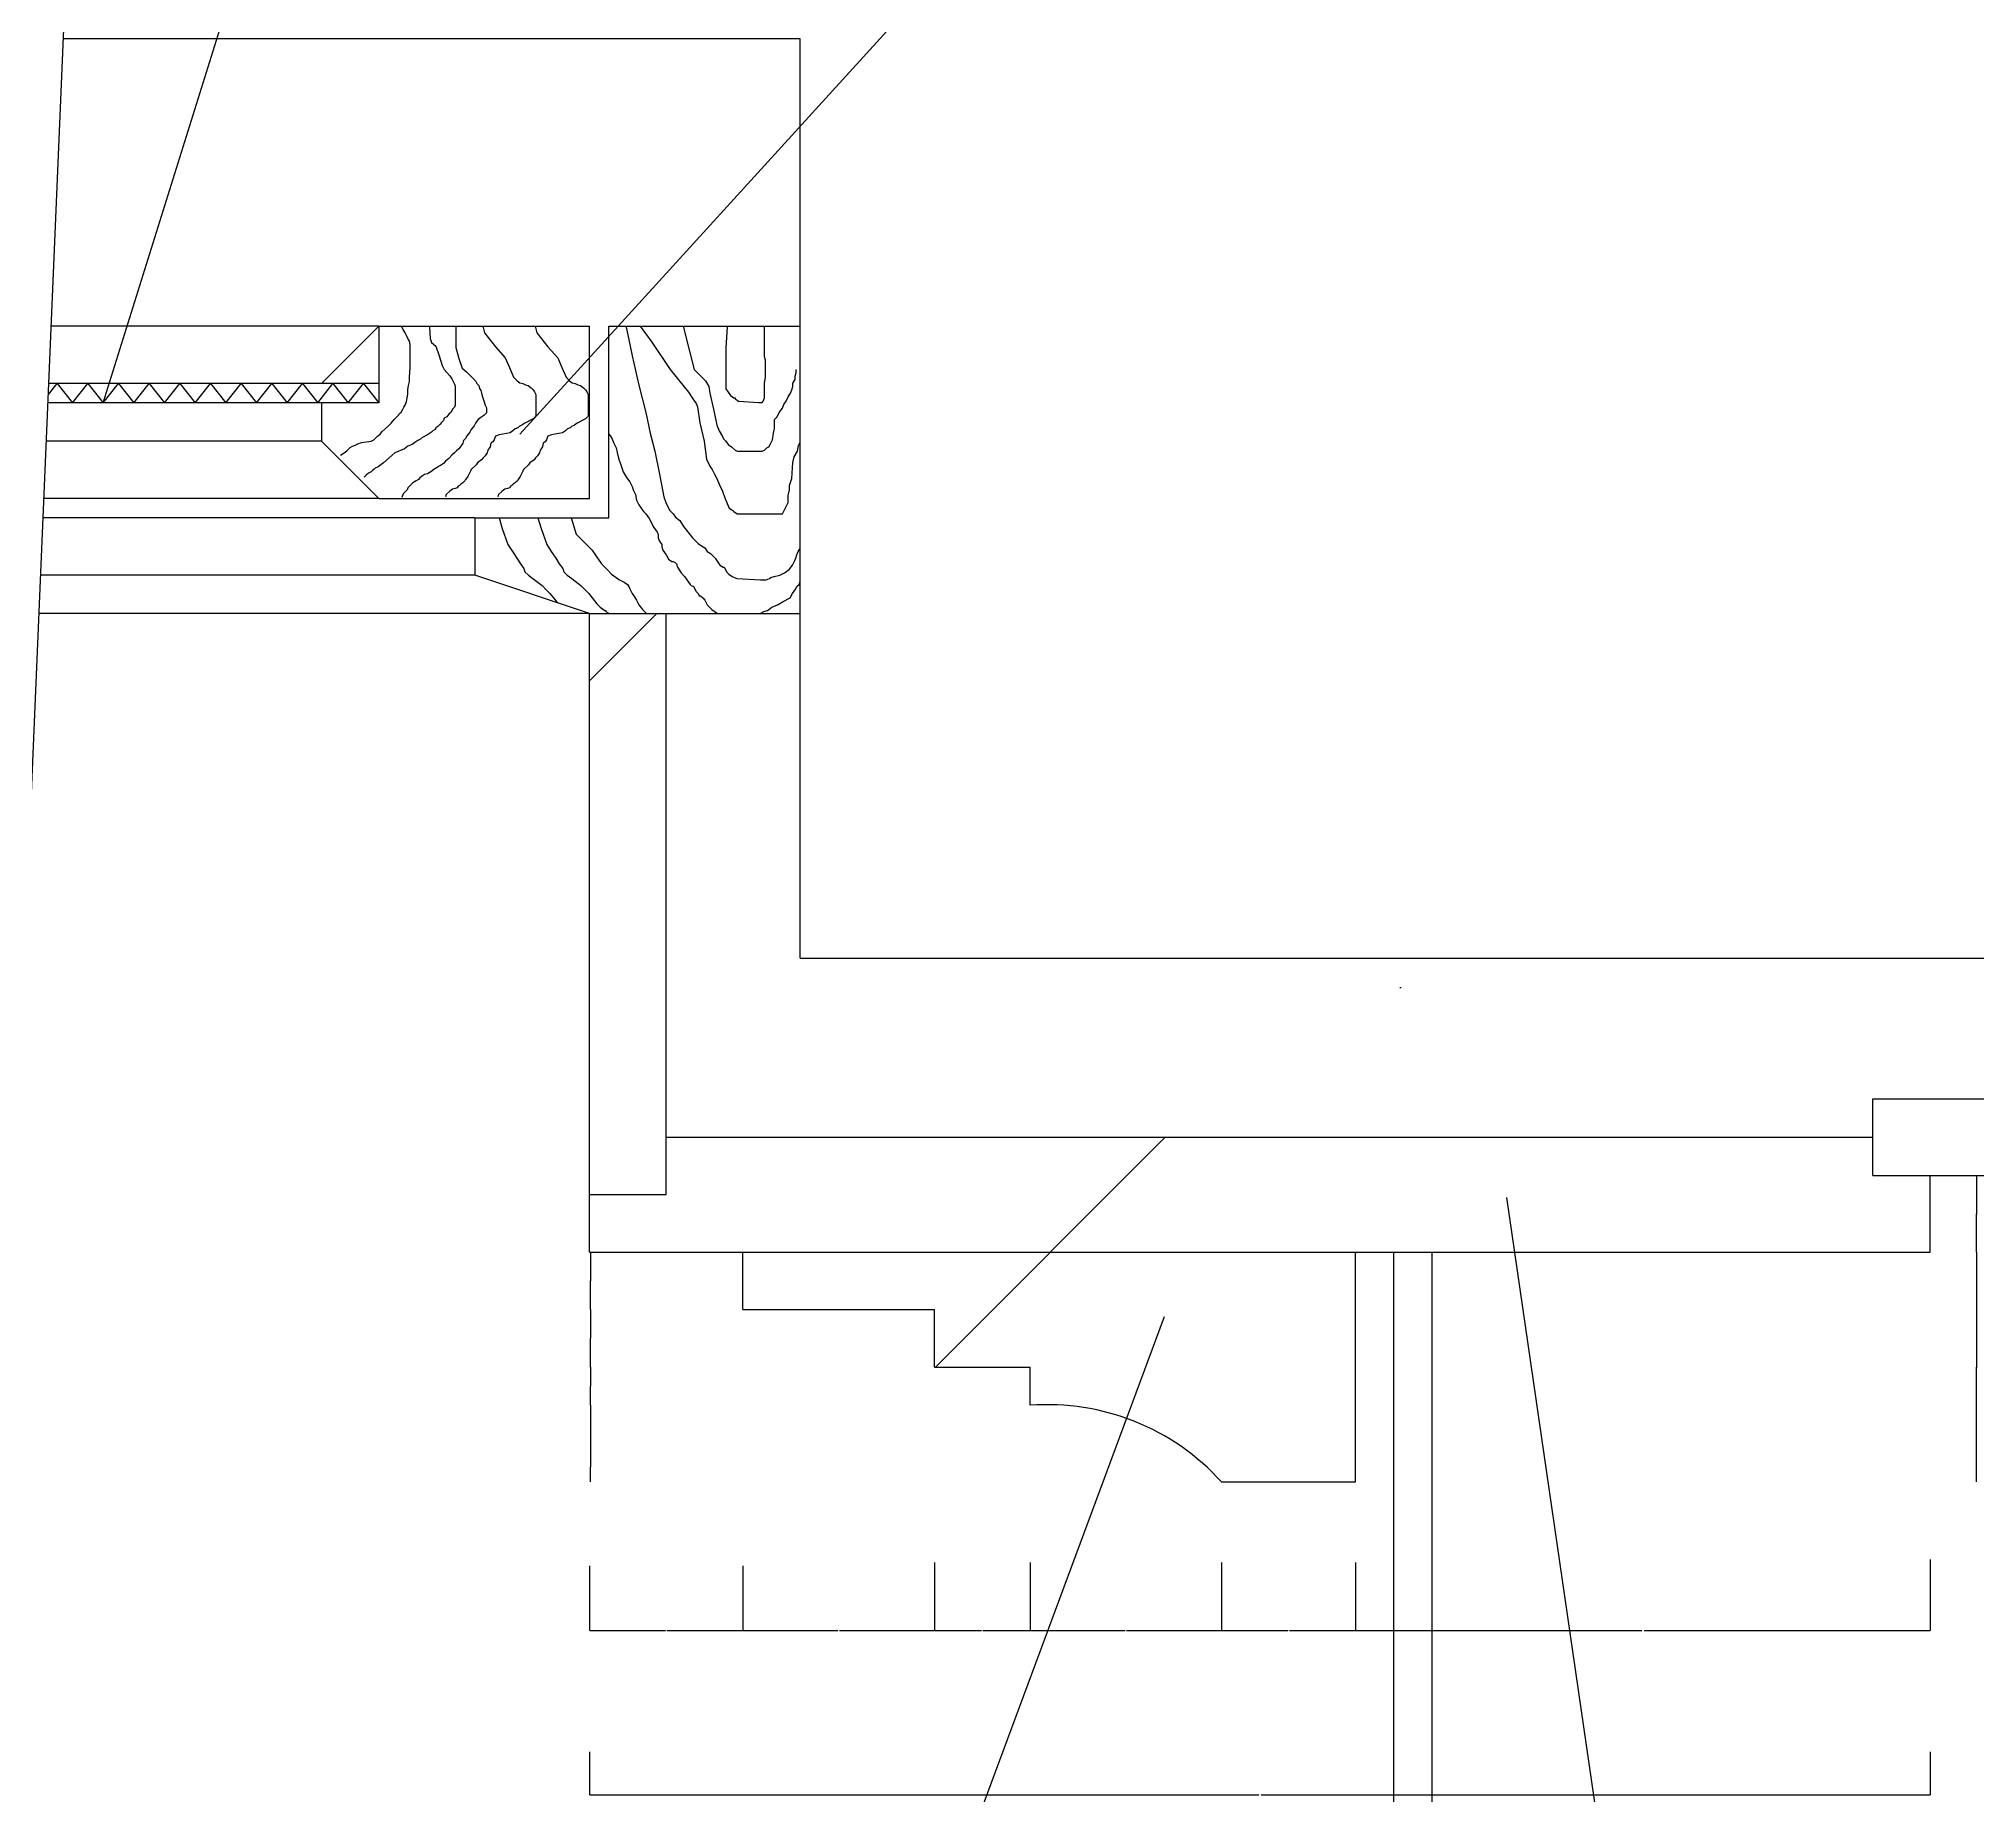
# Model space of a CAD drawing. Header units: metres. Extents: x 150 to 9015, y 196 to 11797.
# Drawn here: x 5184 to 7715, y 8490 to 10782 of the extents above; entities that cross this region are included whole.
import ezdxf

# ---------------------------------------------------------------- set-up
doc = ezdxf.new("R2010")
doc.units = ezdxf.units.M
for name, color, linetype in [('2', 2, 'Continuous'), ('3', 3, 'Continuous'), ('4', 4, 'Continuous'), ('7', 7, 'Continuous'), ('BH', 3, 'Continuous'), ('DIM', 3, 'Continuous')]:
    doc.layers.add(name, color=color, linetype=linetype)
doc.dimstyles.get("Standard").update_dxf_attribs({"dimtxt": 2.5, "dimasz": 2.5, "dimexe": 1.25, "dimexo": 0.625, "dimtad": 1, "dimcen": 2.5, "dimazin": 3, "dimtfac": 1, "dimtmove": 0, "dimatfit": 3})

# ---------------------------------------------------------------- blocks, each defined once
blk = doc.blocks.new('BH2')
at = {"layer": 'BH'}
blk.add_lwpolyline([(0, 32), (5, 28), (0, 24), (5, 20), (0, 16), (5, 12), (0, 8), (5, 4), (0, 0)], dxfattribs=at)
blk = doc.blocks.new('*D36')
for p, q in [((6903.38, 8793.66), (6903.38, 8704.9)), ((7653.38, 8797.86), (7653.38, 8704.9)), ((6903.63, 8704.9), (7276.88, 8704.9)), ((7279.88, 8704.9), (7653.13, 8704.9))]:
    blk.add_line(p, q)
at = {"layer": 'Defpoints'}
for p in [(6903.38, 8793.66), (7653.38, 8797.86), (6903.38, 8704.9)]:
    blk.add_point(p, dxfattribs=at)
at = {"layer": 'DIM', "insert": (7278.38, 8704.9), "char_height": 1, "attachment_point": 5}
blk.add_mtext('150', dxfattribs=at)
blk = doc.blocks.new('*D37')
for p, q in [((5903.38, 8546.8), (5903.38, 8490.75)), ((7653.38, 8546.8), (7653.38, 8490.75)), ((5903.63, 8490.75), (6776.88, 8490.75)), ((6779.88, 8490.75), (7653.13, 8490.75))]:
    blk.add_line(p, q)
at = {"layer": 'Defpoints'}
for p in [(5903.38, 8546.8), (7653.38, 8546.8), (5903.38, 8490.75)]:
    blk.add_point(p, dxfattribs=at)
at = {"layer": 'DIM', "insert": (6778.38, 8490.75), "char_height": 1, "attachment_point": 5}
blk.add_mtext('350', dxfattribs=at)
blk = doc.blocks.new('*D38')
for p, q in [((5904.38, 8998.89), (5904.38, 8918.06)), ((5904.13, 8918.06), (5903.88, 8918.06)), ((5904.38, 8898.89), (5904.38, 8918.06)), ((5904.38, 8918.06), (5904.38, 8918.06)), ((5904.63, 8918.06), (5904.88, 8918.06))]:
    blk.add_line(p, q)
at = {"layer": 'Defpoints'}
for p in [(5904.38, 8998.89), (5904.38, 8918.06), (5904.38, 8898.89)]:
    blk.add_point(p, dxfattribs=at)
at = {"layer": 'DIM', "insert": (5904.38, 8919.185), "char_height": 1, "attachment_point": 5}
blk.add_mtext('20', dxfattribs=at)
blk = doc.blocks.new('*D39')
for p, q in [((5904.38, 9048.89), (5904.38, 9023.89)), ((5904.13, 9023.89), (5903.88, 9023.89)), ((5904.38, 8998.89), (5904.38, 9023.89)), ((5904.38, 9023.89), (5904.38, 9023.89)), ((5904.63, 9023.89), (5904.88, 9023.89))]:
    blk.add_line(p, q)
at = {"layer": 'Defpoints'}
for p in [(5904.38, 9048.89), (5904.38, 9023.89), (5904.38, 8998.89)]:
    blk.add_point(p, dxfattribs=at)
at = {"layer": 'DIM', "insert": (5904.38, 9025.015), "char_height": 1, "attachment_point": 5}
blk.add_mtext('10', dxfattribs=at)
blk = doc.blocks.new('*D69')
for p, q in [((6103.38, 8789.46), (6103.38, 8704.9)), ((6353.38, 8793.66), (6353.38, 8704.9)), ((6103.63, 8704.9), (6227.38, 8704.9)), ((6229.38, 8704.9), (6353.13, 8704.9))]:
    blk.add_line(p, q)
at = {"layer": 'Defpoints'}
for p in [(6103.38, 8789.46), (6353.38, 8793.66), (6103.38, 8704.9)]:
    blk.add_point(p, dxfattribs=at)
at = {"layer": 'DIM', "insert": (6228.38, 8704.9), "char_height": 1, "attachment_point": 5}
blk.add_mtext('50', dxfattribs=at)
blk = doc.blocks.new('*D70')
for p, q in [((6353.38, 8793.66), (6353.38, 8704.9)), ((6478.38, 8793.66), (6478.38, 8704.9)), ((6353.63, 8704.9), (6414.88, 8704.9)), ((6416.88, 8704.9), (6478.13, 8704.9))]:
    blk.add_line(p, q)
at = {"layer": 'Defpoints'}
for p in [(6353.38, 8793.66), (6478.38, 8793.66), (6353.38, 8704.9)]:
    blk.add_point(p, dxfattribs=at)
at = {"layer": 'DIM', "insert": (6415.88, 8704.9), "char_height": 1, "attachment_point": 5}
blk.add_mtext('25', dxfattribs=at)
blk = doc.blocks.new('*D75')
for p, q in [((5903.38, 8789.46), (5903.38, 8704.9)), ((6103.38, 8789.46), (6103.38, 8704.9)), ((5903.63, 8704.9), (6002.38, 8704.9)), ((6004.38, 8704.9), (6103.13, 8704.9))]:
    blk.add_line(p, q)
at = {"layer": 'Defpoints'}
for p in [(5903.38, 8789.46), (6103.38, 8789.46), (5903.38, 8704.9)]:
    blk.add_point(p, dxfattribs=at)
at = {"layer": 'DIM', "insert": (6003.38, 8704.9), "char_height": 1, "attachment_point": 5}
blk.add_mtext('40', dxfattribs=at)
blk = doc.blocks.new('*D76')
for p, q in [((6728.38, 8793.66), (6728.38, 8704.9)), ((6903.38, 8793.66), (6903.38, 8704.9)), ((6728.63, 8704.9), (6814.88, 8704.9)), ((6816.88, 8704.9), (6903.13, 8704.9))]:
    blk.add_line(p, q)
at = {"layer": 'Defpoints'}
for p in [(6728.38, 8793.66), (6903.38, 8793.66), (6728.38, 8704.9)]:
    blk.add_point(p, dxfattribs=at)
at = {"layer": 'DIM', "insert": (6815.88, 8704.9), "char_height": 1, "attachment_point": 5}
blk.add_mtext('35', dxfattribs=at)
blk = doc.blocks.new('*D77')
for p, q in [((6478.38, 8793.66), (6478.38, 8704.9)), ((6728.38, 8793.66), (6728.38, 8704.9)), ((6478.63, 8704.9), (6602.38, 8704.9)), ((6604.38, 8704.9), (6728.13, 8704.9))]:
    blk.add_line(p, q)
at = {"layer": 'Defpoints'}
for p in [(6478.38, 8793.66), (6728.38, 8793.66), (6478.38, 8704.9)]:
    blk.add_point(p, dxfattribs=at)
at = {"layer": 'DIM', "insert": (6603.38, 8704.9), "char_height": 1, "attachment_point": 5}
blk.add_mtext('50', dxfattribs=at)
blk = doc.blocks.new('*D78')
for p, q in [((5904.38, 9198.89), (5904.38, 9161.39)), ((5904.13, 9161.39), (5903.88, 9161.39)), ((5904.38, 9123.89), (5904.38, 9161.39)), ((5904.38, 9161.39), (5904.38, 9161.39)), ((5904.63, 9161.39), (5904.88, 9161.39))]:
    blk.add_line(p, q)
at = {"layer": 'Defpoints'}
for p in [(5904.38, 9198.89), (5904.38, 9161.39), (5904.38, 9123.89)]:
    blk.add_point(p, dxfattribs=at)
at = {"layer": 'DIM', "insert": (5904.38, 9162.515), "char_height": 1, "attachment_point": 5}
blk.add_mtext('15', dxfattribs=at)
blk = doc.blocks.new('*D79')
for p, q in [((5904.38, 9123.89), (5904.38, 9086.39)), ((5904.13, 9086.39), (5903.88, 9086.39)), ((5904.38, 9048.89), (5904.38, 9086.39)), ((5904.38, 9086.39), (5904.38, 9086.39)), ((5904.63, 9086.39), (5904.88, 9086.39))]:
    blk.add_line(p, q)
at = {"layer": 'Defpoints'}
for p in [(5904.38, 9123.89), (5904.38, 9086.39), (5904.38, 9048.89)]:
    blk.add_point(p, dxfattribs=at)
at = {"layer": 'DIM', "insert": (5904.38, 9087.515), "char_height": 1, "attachment_point": 5}
blk.add_mtext('15', dxfattribs=at)
blk = doc.blocks.new('*D80')
for p, q in [((7714.02, 9198.89), (7714.02, 9048.89)), ((7713.77, 9048.89), (7713.52, 9048.89)), ((7714.02, 8898.89), (7714.02, 9048.89)), ((7714.02, 9048.89), (7714.02, 9048.89)), ((7714.27, 9048.89), (7714.52, 9048.89))]:
    blk.add_line(p, q)
at = {"layer": 'Defpoints'}
for p in [(7714.02, 9198.89), (7714.02, 9048.89), (7714.02, 8898.89)]:
    blk.add_point(p, dxfattribs=at)
at = {"layer": 'DIM', "insert": (7714.02, 9050.015), "char_height": 1, "attachment_point": 5}
blk.add_mtext('60', dxfattribs=at)
blk = doc.blocks.new('*D81')
for p, q in [((7713.82, 9298.89), (7713.82, 9248.89)), ((7713.57, 9248.89), (7713.32, 9248.89)), ((7714.02, 9248.89), (7713.82, 9248.89)), ((7714.02, 9198.89), (7714.02, 9248.89)), ((7714.27, 9248.89), (7714.52, 9248.89))]:
    blk.add_line(p, q)
at = {"layer": 'Defpoints'}
for p in [(7713.82, 9298.89), (7714.02, 9248.89), (7714.02, 9198.89)]:
    blk.add_point(p, dxfattribs=at)
at = {"layer": 'DIM', "insert": (7713.92, 9247.765), "char_height": 1, "attachment_point": 5}
blk.add_mtext('20', dxfattribs=at)

msp = doc.modelspace()

# ---------------------------------------------------------------- hatches: boundary and pattern name
at = {"layer": 'BH'}
h = msp.add_hatch(dxfattribs=at)
h.set_pattern_fill('ANSI31', scale=1500)
h.paths.add_polyline_path([(8755.14, 10782.22), (6178.38, 10782.22), (6178.38, 9582.22), (8704.14, 9582.22)])
h = msp.add_hatch(dxfattribs=at)
h.set_pattern_fill('ANSI33', scale=300)
h.paths.add_polyline_path([(7653.38, 9198.89), (7653.38, 9298.89), (7578.38, 9298.89), (7578.38, 9348.89), (5903.38, 9348.89), (5903.38, 9198.89)])
h.paths.add_polyline_path([(6103.38, 9198.89), (6103.38, 9123.89), (6353.38, 9123.89), (6353.38, 9048.89), (6478.38, 9048.89), (6478.38, 8998.89, -0.23), (6728.38, 8898.89), (6903.38, 8898.89), (6903.38, 9198.89)])
h.paths.add_polyline_path([(7578.38, 9398.89), (7578.38, 9298.89), (8692.1, 9298.89), (8696.35, 9398.89)])
h.paths.add_polyline_path([(6003.38, 10032.22), (5903.38, 10032.22), (5903.38, 9348.89), (6003.38, 9348.89)])
h = msp.add_hatch(dxfattribs=at)
h.set_pattern_fill('AR-CONC', scale=15)
h.paths.add_polyline_path([(6178.38, 9582.22), (6178.38, 10032.22), (6003.38, 10032.22), (6003.38, 9348.89), (7578.38, 9348.89), (7578.38, 9398.89), (8696.35, 9398.89), (8704.14, 9582.22)])

# ---------------------------------------------------------------- linework, layer by layer
at = {"layer": '2'}
for q in [(6178.38, 10782.22), (8704.14, 9582.22)]:
    msp.add_line((6178.38, 9582.22), q, dxfattribs=at)
at = {"layer": '3'}
for p, q in [((5221.4, 10905.28), (5091.41, 7846.51)), ((5658.08, 10405.73), (5656.59, 10407.22)), ((5659.89, 10403.01), (5658.08, 10405.73)), ((5662.62, 10398.48), (5659.89, 10403.01)), ((5694.38, 10407.22), (5694.38, 10405.73)), ((5694.38, 10405.73), (5695.29, 10391.23)), ((5728.87, 10407.22), (5728.87, 10379.45)), ((5763.89, 10407.22), (5766.08, 10398.48)), ((5832.28, 10407.22), (5834.47, 10398.48)), ((5950.77, 10407.22), (5951.42, 10404.19)), ((5951.42, 10404.19), (5958.85, 10368.57)), ((5969.53, 10407.22), (5984.71, 10386.38)), ((6025.56, 10407.22), (6033.75, 10374.51)), ((6082.79, 10405.67), (6081.3, 10378.96)), ((6082.9, 10407.22), (6082.79, 10405.67)), ((6131.57, 10367.09), (6131.57, 10407.22)), ((5664.43, 10394.86), (5662.62, 10398.48)), ((5666.25, 10391.23), (5664.43, 10394.86)), ((5668.06, 10387.61), (5666.25, 10391.23)), ((5668.97, 10383.07), (5668.06, 10387.61)), ((5668.97, 10353.16), (5668.97, 10383.07)), ((5695.29, 10391.23), (5697.1, 10385.79)), ((5697.1, 10385.79), (5702.55, 10381.26)), ((5702.55, 10381.26), (5707.09, 10368.57)), ((5728.87, 10379.45), (5732.5, 10364.95)), ((5766.08, 10398.48), (5780.6, 10380.36)), ((5780.6, 10380.36), (5793.31, 10365.85)), ((5834.47, 10398.48), (5848.99, 10380.36)), ((5848.99, 10380.36), (5861.7, 10365.85)), ((5984.71, 10386.38), (6008.49, 10350.76)), ((6081.3, 10378.96), (6081.3, 10325.53)), ((5668.06, 10340.48), (5668.97, 10353.16)), ((5707.09, 10368.57), (5710.72, 10355.88)), ((5710.72, 10355.88), (5713.44, 10350.45)), ((5713.44, 10350.45), (5717.07, 10346.82)), ((5732.5, 10364.95), (5737.04, 10352.26)), ((5737.04, 10352.26), (5742.48, 10347.73)), ((5793.31, 10365.85), (5798.75, 10353.16)), ((5798.75, 10353.16), (5804.2, 10340.48)), ((5861.7, 10365.85), (5867.14, 10353.16)), ((5867.14, 10353.16), (5872.59, 10340.48)), ((5958.85, 10368.57), (5967.77, 10329.98)), ((6008.49, 10350.76), (6032.26, 10321.08)), ((6033.75, 10374.51), (6039.69, 10350.76)), ((6039.69, 10350.76), (6048.61, 10341.86)), ((6133.05, 10362.64), (6131.57, 10367.09)), ((6133.05, 10340.37), (6133.05, 10362.64)), ((6173.18, 10346.31), (6173.18, 10350.76)), ((5666.25, 10324.16), (5667.16, 10329.6)), ((5667.16, 10329.6), (5668.06, 10335.04)), ((5668.06, 10335.04), (5668.06, 10340.48)), ((5717.07, 10346.82), (5720.7, 10342.29)), ((5720.7, 10342.29), (5723.42, 10338.66)), ((5723.42, 10338.66), (5725.24, 10335.04)), ((5725.24, 10335.04), (5727.05, 10331.41)), ((5727.05, 10331.41), (5727.96, 10328.69)), ((5727.96, 10328.69), (5727.96, 10304.22)), ((5742.48, 10347.73), (5747.02, 10343.2)), ((5747.02, 10343.2), (5750.65, 10339.57)), ((5750.65, 10339.57), (5754.28, 10335.94)), ((5754.28, 10335.94), (5756.1, 10332.32)), ((5756.1, 10332.32), (5758.82, 10329.6)), ((5758.82, 10329.6), (5759.73, 10325.97)), ((5759.73, 10325.97), (5761.54, 10323.26)), ((5804.2, 10340.48), (5808.73, 10335.94)), ((5808.73, 10335.94), (5812.36, 10333.23)), ((5812.36, 10333.23), (5815.99, 10332.32)), ((5815.99, 10332.32), (5819.62, 10330.51)), ((5819.62, 10330.51), (5823.25, 10329.6)), ((5823.25, 10329.6), (5826.88, 10326.88)), ((5826.88, 10326.88), (5829.61, 10324.16)), ((5872.59, 10340.48), (5877.13, 10335.94)), ((5877.13, 10335.94), (5880.76, 10333.23)), ((5880.76, 10333.23), (5884.39, 10332.32)), ((5884.39, 10332.32), (5888.02, 10330.51)), ((5888.02, 10330.51), (5891.65, 10329.6)), ((5891.65, 10329.6), (5895.28, 10326.88)), ((5895.28, 10326.88), (5898, 10324.16)), ((5967.77, 10329.98), (5976.68, 10294.37)), ((6048.61, 10341.86), (6054.55, 10335.92)), ((6054.55, 10335.92), (6059.01, 10328.5)), ((6059.01, 10328.5), (6060.5, 10319.6)), ((6081.3, 10325.53), (6084.28, 10321.08)), ((6131.57, 10332.95), (6133.05, 10340.37)), ((6131.57, 10313.66), (6131.57, 10332.95)), ((6167.24, 10324.05), (6168.72, 10328.5)), ((6168.72, 10332.95), (6171.69, 10337.41)), ((6168.72, 10328.5), (6168.72, 10332.95)), ((6171.69, 10341.86), (6173.18, 10346.31)), ((6171.69, 10337.41), (6171.69, 10341.86)), ((5658.99, 10297.88), (5660.8, 10301.5)), ((5660.8, 10301.5), (5662.62, 10304.22)), ((5662.62, 10304.22), (5664.43, 10308.75)), ((5664.43, 10308.75), (5665.34, 10313.29)), ((5665.34, 10313.29), (5666.25, 10318.72)), ((5666.25, 10318.72), (5666.25, 10324.16)), ((5727.05, 10301.5), (5724.33, 10298.78)), ((5727.96, 10304.22), (5727.05, 10301.5)), ((5761.54, 10323.26), (5762.45, 10319.63)), ((5762.45, 10319.63), (5763.36, 10315.1)), ((5763.36, 10315.1), (5765.17, 10309.66)), ((5765.17, 10309.66), (5766.99, 10304.22)), ((5766.99, 10304.22), (5768.8, 10300.6)), ((5768.8, 10300.6), (5768.8, 10294.25)), ((5829.61, 10324.16), (5831.42, 10321.44)), ((5831.42, 10321.44), (5833.24, 10317.82)), ((5833.24, 10317.82), (5833.24, 10290.63)), ((5898, 10324.16), (5899.81, 10321.44)), ((5899.81, 10321.44), (5901.63, 10317.82)), ((5901.63, 10317.82), (5901.63, 10290.63)), ((6032.26, 10321.08), (6038.21, 10312.17)), ((6038.21, 10312.17), (6042.67, 10306.24)), ((6042.67, 10306.24), (6044.15, 10301.79)), ((6044.15, 10301.79), (6047.12, 10281.01)), ((6060.5, 10319.6), (6064.96, 10298.82)), ((6084.28, 10321.08), (6087.25, 10316.63)), ((6087.25, 10316.63), (6091.71, 10313.66)), ((6091.71, 10313.66), (6093.19, 10313.66)), ((6093.19, 10313.66), (6093.19, 10312.17)), ((6093.19, 10312.17), (6096.17, 10310.69)), ((6096.17, 10310.69), (6097.65, 10309.21)), ((6097.65, 10309.21), (6124.14, 10307.72)), ((6124.14, 10307.72), (6128.6, 10307.72)), ((6128.6, 10307.72), (6130.08, 10309.21)), ((6130.08, 10309.21), (6131.57, 10313.66)), ((6150.89, 10294.37), (6155.35, 10300.3)), ((6155.35, 10300.3), (6156.83, 10304.75)), ((6156.83, 10304.75), (6159.81, 10309.21)), ((6159.81, 10309.21), (6162.78, 10315.14)), ((6162.78, 10315.14), (6165.75, 10319.6)), ((6165.75, 10319.6), (6167.24, 10324.05)), ((5636.3, 10273.41), (5640.84, 10277.03)), ((5640.84, 10277.03), (5644.47, 10280.66)), ((5644.47, 10280.66), (5648.1, 10285.19)), ((5648.1, 10285.19), (5651.73, 10288.81)), ((5651.73, 10288.81), (5654.45, 10291.53)), ((5654.45, 10291.53), (5655.36, 10293.35)), ((5655.36, 10293.35), (5657.17, 10295.16)), ((5657.17, 10295.16), (5658.99, 10297.88)), ((5702.55, 10274.31), (5701.64, 10272.5)), ((5705.27, 10276.13), (5702.55, 10274.31)), ((5708, 10278.85), (5705.27, 10276.13)), ((5709.81, 10281.56), (5708, 10278.85)), ((5712.53, 10284.28), (5709.81, 10281.56)), ((5713.44, 10287), (5712.53, 10284.28)), ((5717.07, 10288.81), (5713.44, 10287)), ((5719.79, 10292.44), (5717.07, 10288.81)), ((5722.52, 10295.16), (5719.79, 10292.44)), ((5724.33, 10298.78), (5722.52, 10295.16)), ((5750.65, 10274.31), (5748.84, 10272.5)), ((5752.47, 10277.03), (5750.65, 10274.31)), ((5754.28, 10280.66), (5752.47, 10277.03)), ((5756.1, 10283.38), (5754.28, 10280.66)), ((5757.91, 10285.19), (5756.1, 10283.38)), ((5761.54, 10287.91), (5757.91, 10285.19)), ((5765.17, 10290.63), (5761.54, 10287.91)), ((5768.8, 10294.25), (5765.17, 10290.63)), ((5809.64, 10274.31), (5806.01, 10273.41)), ((5811.46, 10276.13), (5809.64, 10274.31)), ((5815.09, 10277.94), (5811.46, 10276.13)), ((5818.72, 10280.66), (5815.09, 10277.94)), ((5829.61, 10286.1), (5818.72, 10280.66)), ((5832.33, 10288.81), (5829.61, 10286.1)), ((5833.24, 10290.63), (5832.33, 10288.81)), ((5878.03, 10274.31), (5874.4, 10273.41)), ((5879.85, 10276.13), (5878.03, 10274.31)), ((5883.48, 10277.94), (5879.85, 10276.13)), ((5887.11, 10280.66), (5883.48, 10277.94)), ((5898, 10286.1), (5887.11, 10280.66)), ((5900.72, 10288.81), (5898, 10286.1)), ((5901.63, 10290.63), (5900.72, 10288.81)), ((5976.68, 10294.37), (5982.63, 10267.65)), ((6047.12, 10281.01), (6053.07, 10257.26)), ((6064.96, 10298.82), (6069.42, 10278.04)), ((6069.42, 10278.04), (6072.39, 10270.62)), ((6144.94, 10285.46), (6147.92, 10288.43)), ((6144.94, 10273.59), (6144.94, 10285.46)), ((6147.92, 10288.43), (6149.4, 10291.4)), ((6149.4, 10291.4), (6150.89, 10294.37)), ((5553.38, 10257.22), (5193.86, 10257.22)), ((5589.11, 10247.12), (5590.92, 10248.94)), ((5590.92, 10248.94), (5593.64, 10250.75)), ((5593.64, 10250.75), (5596.37, 10251.65)), ((5596.37, 10251.65), (5600.9, 10253.47)), ((5600.9, 10253.47), (5605.44, 10255.28)), ((5605.44, 10255.28), (5618.15, 10257.09)), ((5618.15, 10257.09), (5621.78, 10258.91)), ((5621.78, 10258.91), (5624.5, 10261.62)), ((5624.5, 10261.62), (5626.32, 10263.44)), ((5626.32, 10263.44), (5629.95, 10266.16)), ((5629.95, 10266.16), (5632.67, 10269.78)), ((5632.67, 10269.78), (5636.3, 10273.41)), ((5666.25, 10250.75), (5661.71, 10247.12)), ((5671.69, 10252.56), (5666.25, 10250.75)), ((5675.32, 10255.28), (5671.69, 10252.56)), ((5678.95, 10258), (5675.32, 10255.28)), ((5682.58, 10259.81), (5678.95, 10258)), ((5684.4, 10261.62), (5682.58, 10259.81)), ((5691.66, 10265.25), (5684.4, 10261.62)), ((5697.1, 10268.88), (5691.66, 10265.25)), ((5698.92, 10270.69), (5697.1, 10268.88)), ((5701.64, 10272.5), (5698.92, 10270.69)), ((5735.22, 10250.75), (5732.5, 10247.12)), ((5737.94, 10254.37), (5735.22, 10250.75)), ((5738.85, 10258), (5737.94, 10254.37)), ((5741.57, 10260.72), (5738.85, 10258)), ((5743.39, 10264.34), (5741.57, 10260.72)), ((5747.02, 10268.88), (5743.39, 10264.34)), ((5748.84, 10272.5), (5747.02, 10268.88)), ((5773.34, 10249.84), (5770.62, 10245.31)), ((5774.25, 10254.37), (5773.34, 10249.84)), ((5776.97, 10256.19), (5774.25, 10254.37)), ((5778.78, 10258.91), (5776.97, 10256.19)), ((5779.69, 10261.62), (5778.78, 10258.91)), ((5780.6, 10263.44), (5779.69, 10261.62)), ((5785.14, 10265.25), (5780.6, 10263.44)), ((5799.66, 10267.97), (5785.14, 10265.25)), ((5803.29, 10270.69), (5799.66, 10267.97)), ((5806.01, 10273.41), (5803.29, 10270.69)), ((5841.73, 10249.84), (5839.01, 10245.31)), ((5842.64, 10254.37), (5841.73, 10249.84)), ((5845.36, 10256.19), (5842.64, 10254.37)), ((5847.18, 10258.91), (5845.36, 10256.19)), ((5848.08, 10261.62), (5847.18, 10258.91)), ((5848.99, 10263.44), (5848.08, 10261.62)), ((5853.53, 10265.25), (5848.99, 10263.44)), ((5868.05, 10267.97), (5853.53, 10265.25)), ((5871.68, 10270.69), (5868.05, 10267.97)), ((5874.4, 10273.41), (5871.68, 10270.69)), ((5928.38, 10266.36), (5932.1, 10261.71)), ((5932.1, 10261.71), (5935.07, 10254.29)), ((5935.07, 10254.29), (5938.04, 10248.36)), ((5982.63, 10267.65), (5988.57, 10243.91)), ((6053.07, 10257.26), (6056.04, 10233.52)), ((6072.39, 10270.62), (6076.85, 10263.2)), ((6076.85, 10263.2), (6078.33, 10260.23)), ((6078.33, 10260.23), (6081.3, 10257.26)), ((6081.3, 10257.26), (6084.28, 10252.81)), ((6084.28, 10252.81), (6088.74, 10249.84)), ((6088.74, 10249.84), (6093.19, 10245.39)), ((6134.54, 10248.36), (6137.51, 10249.84)), ((6137.51, 10249.84), (6139, 10252.81)), ((6139, 10252.81), (6141.97, 10258.75)), ((6141.97, 10258.75), (6143.46, 10267.65)), ((6143.46, 10267.65), (6144.94, 10273.59)), ((6174.67, 10243.91), (6176.15, 10251.33)), ((6176.15, 10251.33), (6178.38, 10255.77)), ((5578.21, 10238.97), (5582.75, 10241.69)), ((5582.75, 10241.69), (5586.38, 10244.4)), ((5586.38, 10244.4), (5589.11, 10247.12)), ((5627.22, 10223.56), (5623.59, 10221.75)), ((5630.85, 10226.28), (5627.22, 10223.56)), ((5634.48, 10229), (5630.85, 10226.28)), ((5649, 10241.69), (5634.48, 10229)), ((5661.71, 10247.12), (5649, 10241.69)), ((5707.09, 10224.46), (5704.36, 10222.65)), ((5708.9, 10225.37), (5707.09, 10224.46)), ((5712.53, 10228.09), (5708.9, 10225.37)), ((5715.26, 10230.81), (5712.53, 10228.09)), ((5719.79, 10234.43), (5715.26, 10230.81)), ((5723.42, 10238.97), (5719.79, 10234.43)), ((5727.05, 10241.69), (5723.42, 10238.97)), ((5729.78, 10244.4), (5727.05, 10241.69)), ((5732.5, 10247.12), (5729.78, 10244.4)), ((5755.19, 10226.28), (5748.84, 10219.93)), ((5757, 10229), (5755.19, 10226.28)), ((5762.45, 10232.62), (5757, 10229)), ((5764.26, 10235.34), (5762.45, 10232.62)), ((5766.99, 10238.06), (5764.26, 10235.34)), ((5769.71, 10241.69), (5766.99, 10238.06)), ((5770.62, 10245.31), (5769.71, 10241.69)), ((5823.58, 10226.28), (5817.23, 10219.93)), ((5825.4, 10229), (5823.58, 10226.28)), ((5830.84, 10232.62), (5825.4, 10229)), ((5832.66, 10235.34), (5830.84, 10232.62)), ((5835.38, 10238.06), (5832.66, 10235.34)), ((5838.1, 10241.69), (5835.38, 10238.06)), ((5839.01, 10245.31), (5838.1, 10241.69)), ((5938.04, 10248.36), (5939.53, 10242.42)), ((5939.53, 10242.42), (5941.02, 10235)), ((5941.02, 10235), (5943.99, 10226.1)), ((5943.99, 10226.1), (5946.96, 10217.19)), ((5988.57, 10243.91), (5994.52, 10214.22)), ((6056.04, 10233.52), (6060.5, 10224.61)), ((6060.5, 10224.61), (6063.47, 10220.16)), ((6093.19, 10245.39), (6096.17, 10243.91)), ((6096.17, 10243.91), (6128.6, 10243.91)), ((6128.6, 10243.91), (6131.57, 10245.39)), ((6131.57, 10245.39), (6134.54, 10248.36)), ((6167.24, 10208.29), (6168.72, 10229.06)), ((6168.72, 10229.06), (6170.21, 10236.48)), ((6170.21, 10236.48), (6174.67, 10243.91)), ((5611.79, 10212.68), (5609.07, 10209.96)), ((5614.52, 10215.4), (5611.79, 10212.68)), ((5618.15, 10217.21), (5614.52, 10215.4)), ((5619.96, 10219.03), (5618.15, 10217.21)), ((5621.78, 10219.93), (5619.96, 10219.03)), ((5623.59, 10221.75), (5621.78, 10219.93)), ((5668.97, 10199.09), (5666.25, 10196.37)), ((5672.6, 10202.71), (5668.97, 10199.09)), ((5677.14, 10205.43), (5672.6, 10202.71)), ((5679.86, 10207.24), (5677.14, 10205.43)), ((5681.68, 10209.06), (5679.86, 10207.24)), ((5685.31, 10211.78), (5681.68, 10209.06)), ((5688.03, 10213.59), (5685.31, 10211.78)), ((5691.66, 10214.5), (5688.03, 10213.59)), ((5696.2, 10217.21), (5691.66, 10214.5)), ((5699.83, 10219.93), (5696.2, 10217.21)), ((5704.36, 10222.65), (5699.83, 10219.93)), ((5731.59, 10198.18), (5730.68, 10196.37)), ((5733.41, 10199.09), (5731.59, 10198.18)), ((5735.22, 10200.9), (5733.41, 10199.09)), ((5737.94, 10202.71), (5735.22, 10200.9)), ((5740.67, 10205.43), (5737.94, 10202.71)), ((5741.57, 10207.24), (5740.67, 10205.43)), ((5744.3, 10210.87), (5741.57, 10207.24)), ((5746.11, 10214.5), (5744.3, 10210.87)), ((5747.93, 10218.12), (5746.11, 10214.5)), ((5748.84, 10219.93), (5747.93, 10218.12)), ((5799.98, 10198.18), (5799.08, 10196.37)), ((5801.8, 10199.09), (5799.98, 10198.18)), ((5803.61, 10200.9), (5801.8, 10199.09)), ((5806.34, 10202.71), (5803.61, 10200.9)), ((5809.06, 10205.43), (5806.34, 10202.71)), ((5809.97, 10207.24), (5809.06, 10205.43)), ((5812.69, 10210.87), (5809.97, 10207.24)), ((5814.5, 10214.5), (5812.69, 10210.87)), ((5816.32, 10218.12), (5814.5, 10214.5)), ((5817.23, 10219.93), (5816.32, 10218.12)), ((5946.96, 10217.19), (5951.42, 10209.77)), ((5951.42, 10209.77), (5955.88, 10203.83)), ((5955.88, 10203.83), (5958.85, 10197.9)), ((5958.85, 10197.9), (5960.34, 10193.45)), ((5994.52, 10214.22), (6000.46, 10184.54)), ((6063.47, 10220.16), (6066.44, 10214.22)), ((6066.44, 10214.22), (6069.42, 10208.29)), ((6069.42, 10208.29), (6072.39, 10200.87)), ((6072.39, 10200.87), (6076.85, 10191.96)), ((6164.26, 10199.38), (6167.24, 10208.29)), ((6164.26, 10193.45), (6164.26, 10199.38)), ((5659.89, 10188.21), (5658.08, 10183.68)), ((5665.34, 10193.65), (5659.89, 10188.21)), ((5666.25, 10196.37), (5665.34, 10193.65)), ((5716.16, 10187.3), (5715.26, 10184.59)), ((5720.7, 10191.84), (5716.16, 10187.3)), ((5724.33, 10194.56), (5720.7, 10191.84)), ((5727.96, 10195.46), (5724.33, 10194.56)), ((5730.68, 10196.37), (5727.96, 10195.46)), ((5784.56, 10187.3), (5783.65, 10184.59)), ((5789.09, 10191.84), (5784.56, 10187.3)), ((5792.72, 10194.56), (5789.09, 10191.84)), ((5796.35, 10195.46), (5792.72, 10194.56)), ((5799.08, 10196.37), (5796.35, 10195.46)), ((5960.34, 10193.45), (5963.31, 10187.51)), ((5963.31, 10187.51), (5964.79, 10180.09)), ((5964.79, 10180.09), (5967.77, 10174.15)), ((5967.77, 10174.15), (5970.74, 10169.7)), ((6000.46, 10184.54), (6003.43, 10175.64)), ((6003.43, 10175.64), (6007.89, 10166.73)), ((6076.85, 10191.96), (6079.82, 10183.06)), ((6079.82, 10183.06), (6082.79, 10175.64)), ((6082.79, 10175.64), (6085.76, 10169.7)), ((6158.32, 10168.22), (6162.78, 10177.12)), ((6162.78, 10186.02), (6164.26, 10193.45)), ((6162.78, 10177.12), (6162.78, 10186.02)), ((5785.14, 10157.22), (5789.22, 10142.99)), ((5835.89, 10157.22), (5839.96, 10142.99)), ((5879.25, 10157.22), (5886.03, 10135.56)), ((5970.74, 10169.7), (5973.71, 10165.25)), ((5973.71, 10165.25), (5976.68, 10162.28)), ((5976.68, 10162.28), (5981.14, 10156.34)), ((5981.14, 10156.34), (5987.09, 10144.47)), ((6007.89, 10166.73), (6012.35, 10162.28)), ((6012.35, 10162.28), (6015.32, 10157.83)), ((6015.32, 10157.83), (6021.27, 10153.37)), ((6021.27, 10153.37), (6025.72, 10145.95)), ((6085.76, 10169.7), (6090.22, 10166.73)), ((6090.22, 10166.73), (6091.71, 10165.25)), ((6091.71, 10165.25), (6096.17, 10162.28)), ((6096.17, 10162.28), (6155.35, 10162.28)), ((6155.35, 10162.28), (6158.32, 10168.22)), ((5789.22, 10142.99), (5796.65, 10122.21)), ((5796.65, 10122.21), (5802.59, 10113.3)), ((5839.96, 10142.99), (5847.39, 10122.21)), ((5847.39, 10122.21), (5853.34, 10113.3)), ((5886.03, 10135.56), (5906.84, 10114.79)), ((5987.09, 10144.47), (5991.54, 10138.53)), ((5991.54, 10138.53), (5993.03, 10135.56)), ((5993.03, 10135.56), (5993.03, 10131.11)), ((5993.03, 10131.11), (5994.52, 10126.66)), ((5994.52, 10126.66), (5997.49, 10122.21)), ((5997.49, 10122.21), (5997.49, 10119.24)), ((6025.72, 10145.95), (6037.61, 10131.11)), ((6037.61, 10131.11), (6042.07, 10126.66)), ((6042.07, 10126.66), (6045.04, 10123.69)), ((6045.04, 10123.69), (6049.5, 10120.72)), ((5802.59, 10113.3), (5808.54, 10104.4)), ((5808.54, 10104.4), (5813, 10096.98)), ((5813, 10096.98), (5817.45, 10091.04)), ((5853.34, 10113.3), (5859.28, 10104.4)), ((5859.28, 10104.4), (5863.74, 10096.98)), ((5863.74, 10096.98), (5868.2, 10091.04)), ((5906.84, 10114.79), (5912.78, 10105.88)), ((5912.78, 10105.88), (5918.72, 10096.98)), ((5918.72, 10096.98), (5926.16, 10089.56)), ((5997.49, 10119.24), (5998.97, 10114.79)), ((5998.97, 10114.79), (6003.43, 10108.85)), ((6003.43, 10108.85), (6006.41, 10102.91)), ((6006.41, 10102.91), (6010.86, 10099.95)), ((6010.86, 10099.95), (6012.35, 10099.95)), ((6012.35, 10099.95), (6015.32, 10098.46)), ((6015.32, 10098.46), (6016.81, 10096.98)), ((6016.81, 10096.98), (6018.29, 10092.53)), ((6049.5, 10120.72), (6053.96, 10117.76)), ((6053.96, 10117.76), (6056.93, 10113.3)), ((6056.93, 10113.3), (6061.39, 10110.33)), ((6061.39, 10110.33), (6067.34, 10104.4)), ((6067.34, 10104.4), (6073.28, 10095.49)), ((6168.13, 10095.49), (6171.1, 10101.43)), ((6171.1, 10101.43), (6172.59, 10104.4)), ((6172.59, 10104.4), (6174.07, 10108.85)), ((6174.07, 10108.85), (6175.56, 10113.3)), ((6175.56, 10113.3), (6178.38, 10117.06)), ((5753.38, 10082.22), (5186.42, 10082.22)), ((5817.45, 10091.04), (5818.94, 10086.59)), ((5818.94, 10086.59), (5823.4, 10082.14)), ((5823.4, 10082.14), (5829.34, 10077.68)), ((5829.34, 10077.68), (5841.23, 10068.78)), ((5868.2, 10091.04), (5869.68, 10086.59)), ((5869.68, 10086.59), (5874.14, 10082.14)), ((5874.14, 10082.14), (5880.09, 10077.68)), ((5880.09, 10077.68), (5891.97, 10068.78)), ((5926.16, 10089.56), (5932.1, 10083.62)), ((5932.1, 10083.62), (5938.04, 10079.17)), ((5938.04, 10079.17), (5942.5, 10076.2)), ((5942.5, 10076.2), (5948.45, 10073.23)), ((5948.45, 10073.23), (5952.91, 10070.26)), ((6018.29, 10092.53), (6021.27, 10088.07)), ((6021.27, 10088.07), (6022.75, 10085.1)), ((6022.75, 10085.1), (6027.21, 10080.65)), ((6027.21, 10080.65), (6030.18, 10076.2)), ((6030.18, 10076.2), (6034.64, 10070.26)), ((6073.28, 10095.49), (6077.74, 10092.53)), ((6077.74, 10092.53), (6079.23, 10092.53)), ((6079.23, 10092.53), (6080.71, 10089.56)), ((6080.71, 10089.56), (6082.2, 10086.59)), ((6082.2, 10086.59), (6085.17, 10083.62)), ((6085.17, 10083.62), (6089.63, 10080.65)), ((6089.63, 10080.65), (6095.57, 10077.68)), ((6095.57, 10077.68), (6126.52, 10076.2)), ((6126.52, 10076.2), (6133.95, 10076.2)), ((6133.95, 10076.2), (6138.41, 10077.68)), ((6138.41, 10077.68), (6139.89, 10079.17)), ((6139.89, 10079.17), (6144.35, 10080.65)), ((6144.35, 10080.65), (6151.78, 10082.14)), ((6151.78, 10082.14), (6157.73, 10085.1)), ((6157.73, 10085.1), (6163.67, 10089.56)), ((6163.67, 10089.56), (6168.13, 10095.49)), ((6177.04, 10070.26), (6178.38, 10074.25)), ((5841.23, 10068.78), (5847.18, 10062.84)), ((5847.18, 10062.84), (5851.64, 10058.39)), ((5851.64, 10058.39), (5856.09, 10052.45)), ((5856.09, 10052.45), (5860.98, 10046.36)), ((5891.97, 10068.78), (5897.92, 10062.84)), ((5897.92, 10062.84), (5902.38, 10058.39)), ((5902.38, 10058.39), (5906.84, 10052.45)), ((5906.84, 10052.45), (5912.78, 10045.03)), ((5952.91, 10070.26), (5954.39, 10067.3)), ((5954.39, 10067.3), (5955.88, 10064.33)), ((5955.88, 10064.33), (5958.85, 10058.39)), ((5958.85, 10058.39), (5961.82, 10053.94)), ((5961.82, 10053.94), (5964.79, 10049.49)), ((5964.79, 10049.49), (5967.77, 10043.55)), ((6034.64, 10070.26), (6036.13, 10068.78)), ((6036.13, 10068.78), (6039.1, 10067.3)), ((6039.1, 10067.3), (6040.59, 10064.33)), ((6040.59, 10064.33), (6042.07, 10061.36)), ((6042.07, 10061.36), (6045.04, 10058.39)), ((6045.04, 10058.39), (6046.53, 10055.42)), ((6046.53, 10055.42), (6048.02, 10055.42)), ((6048.02, 10055.42), (6050.99, 10052.45)), ((6050.99, 10052.45), (6053.96, 10049.49)), ((6053.96, 10049.49), (6056.93, 10043.55)), ((6148.81, 10043.55), (6156.24, 10048)), ((6156.24, 10048), (6165.16, 10052.45)), ((6165.16, 10052.45), (6168.13, 10058.39)), ((6168.13, 10058.39), (6172.59, 10064.33)), ((6172.59, 10064.33), (6174.07, 10067.3)), ((6174.07, 10067.3), (6177.04, 10070.26)), ((5912.78, 10045.03), (5917.24, 10040.58)), ((5917.24, 10040.58), (5923.18, 10036.13)), ((5923.18, 10036.13), (5924.67, 10036.13)), ((5924.67, 10036.13), (5924.67, 10034.64)), ((5924.67, 10034.64), (5927.64, 10033.16)), ((5927.64, 10033.16), (5928.58, 10032.22)), ((5967.77, 10043.55), (5972.22, 10037.61)), ((5972.22, 10037.61), (5976.68, 10033.16)), ((5976.68, 10033.16), (5977.62, 10032.22)), ((6056.93, 10043.55), (6062.88, 10037.61)), ((6062.88, 10037.61), (6068.82, 10033.16)), ((6068.82, 10033.16), (6070.7, 10032.22)), ((6126.13, 10032.22), (6130.98, 10034.64)), ((6130.98, 10034.64), (6135.43, 10036.13)), ((6135.43, 10036.13), (6141.38, 10040.58)), ((6141.38, 10040.58), (6148.81, 10043.55))]:
    msp.add_line(p, q, dxfattribs=at)
at = {"layer": '4'}
for p, q in [((6178.38, 10782.22), (5216.17, 10782.22)), ((5553.38, 10332.22), (5628.38, 10407.22)), ((5628.38, 10407.22), (5903.38, 10407.22)), ((5628.38, 10407.22), (5628.38, 10307.22)), ((5903.38, 10182.22), (5903.38, 10407.22)), ((5928.38, 10407.22), (6178.38, 10407.22)), ((5928.38, 10157.22), (5928.38, 10407.22)), ((5553.38, 10307.22), (5553.38, 10257.22)), ((5553.38, 10257.22), (5628.38, 10182.22)), ((5628.38, 10182.22), (5903.38, 10182.22)), ((5753.38, 10157.22), (5928.38, 10157.22)), ((5753.38, 10157.22), (5753.38, 10082.22)), ((5903.38, 10032.22), (5753.38, 10082.22)), ((5903.38, 10032.22), (6178.38, 10032.22)), ((5903.38, 9198.89), (5903.38, 10032.22)), ((6003.38, 9273.89), (6003.38, 10032.22)), ((7578.38, 9398.89), (8696.35, 9398.89)), ((7578.38, 9298.89), (7578.38, 9398.89)), ((6003.38, 9348.89), (7578.38, 9348.89)), ((7578.38, 9298.89), (8692.1, 9298.89)), ((7653.38, 9198.89), (7653.38, 9298.89)), ((5903.38, 9273.89), (6003.38, 9273.89)), ((5903.38, 9198.89), (7653.38, 9198.89)), ((6103.38, 9123.89), (6103.38, 9198.89)), ((6903.38, 8898.89), (6903.38, 9198.89)), ((6953.38, 7998.89), (6953.38, 9198.89)), ((6103.38, 9123.89), (6353.38, 9123.89)), ((6353.38, 9048.89), (6353.38, 9123.89)), ((6353.38, 9048.89), (6478.38, 9048.89)), ((6478.38, 8998.89), (6478.38, 9048.89)), ((6728.38, 8898.89), (6903.38, 8898.89))]:
    msp.add_line(p, q, dxfattribs=at)
msp.add_arc((6501.02, 8693), 306.73, 42.16, 94.23, dxfattribs=at)
at = {"layer": '7'}
for p, q in [((5628.38, 10407.22), (5200.24, 10407.22)), ((5628.38, 10332.22), (5197.05, 10332.22)), ((5628.38, 10307.22), (5195.99, 10307.22)), ((5628.38, 10182.22), (5190.67, 10182.22)), ((5753.38, 10157.22), (5189.61, 10157.22)), ((5903.38, 10032.22), (5184.3, 10032.22)), ((7003.38, 7948.89), (7003.38, 9198.89))]:
    msp.add_line(p, q, dxfattribs=at)
at = {"layer": 'BH'}
msp.add_lwpolyline([(5197.05, 10318.06), (5208.38, 10332.22), (5228.38, 10307.22), (5248.38, 10332.22), (5268.38, 10307.22), (5288.38, 10332.22), (5308.38, 10307.22)], dxfattribs=at)

# ---------------------------------------------------------------- block references
at = {"layer": '3', "xscale": 5, "yscale": 5, "zscale": 5, "rotation": 90}
for p in [(5468.38, 10307.22), (5628.38, 10307.22)]:
    msp.add_blockref('BH2', p, dxfattribs=at)

# ---------------------------------------------------------------- dimensions: what is measured, and where the dimension line sits
at = {"layer": 'DIM'}
for base, p1, p2, text, picture, middle in [((7714.02, 9248.89), (7714.02, 9198.89), (7713.82, 9298.89), '20', '*D81', (7713.92, 9247.765)), ((5904.38, 9161.39), (5904.38, 9123.89), (5904.38, 9198.89), '15', '*D78', (5904.38, 9162.515)), ((7714.02, 9048.89), (7714.02, 8898.89), (7714.02, 9198.89), '60', '*D80', (7714.02, 9050.015)), ((5904.38, 9086.39), (5904.38, 9048.89), (5904.38, 9123.89), '15', '*D79', (5904.38, 9087.515)), ((5904.38, 9023.89), (5904.38, 8998.89), (5904.38, 9048.89), '10', '*D39', (5904.38, 9025.015)), ((5904.38, 8918.06), (5904.38, 8898.89), (5904.38, 8998.89), '20', '*D38', (5904.38, 8919.185)), ((5903.38, 8704.9), (5903.38, 8789.46), (6103.38, 8789.46), '40', '*D75', (6003.38, 8704.9)), ((6103.38, 8704.9), (6103.38, 8789.46), (6353.38, 8793.66), '50', '*D69', (6228.38, 8704.9)), ((6353.38, 8704.9), (6353.38, 8793.66), (6478.38, 8793.66), '25', '*D70', (6415.88, 8704.9)), ((6478.38, 8704.9), (6478.38, 8793.66), (6728.38, 8793.66), '50', '*D77', (6603.38, 8704.9)), ((6728.38, 8704.9), (6728.38, 8793.66), (6903.38, 8793.66), '35', '*D76', (6815.88, 8704.9)), ((6903.38, 8704.9), (6903.38, 8793.66), (7653.38, 8797.86), '150', '*D36', (7278.38, 8704.9)), ((5903.38, 8490.75), (5903.38, 8546.8), (7653.38, 8546.8), '350', '*D37', (6778.38, 8490.75))]:
    dim = msp.add_linear_dim(base=base, p1=p1, p2=p2, text=text, dimstyle='Standard', dxfattribs=at)
    dim.commit()
    dim.dimension.update_dxf_attribs({"geometry": picture, "text_midpoint": middle})

# ---------------------------------------------------------------- leaders
for points in [[(5268.38, 10307.22), (5621.5, 11435.76)], [(5812.23, 10266.33), (6869.95, 11427.09)], [(7100.41, 9270.16), (7325.83, 7719.59)], [(6653.21, 9114.23), (6107.01, 7641.63)]]:
    msp.add_leader(points, dimstyle='Standard', dxfattribs=at)

doc.saveas('drawing.dxf')
